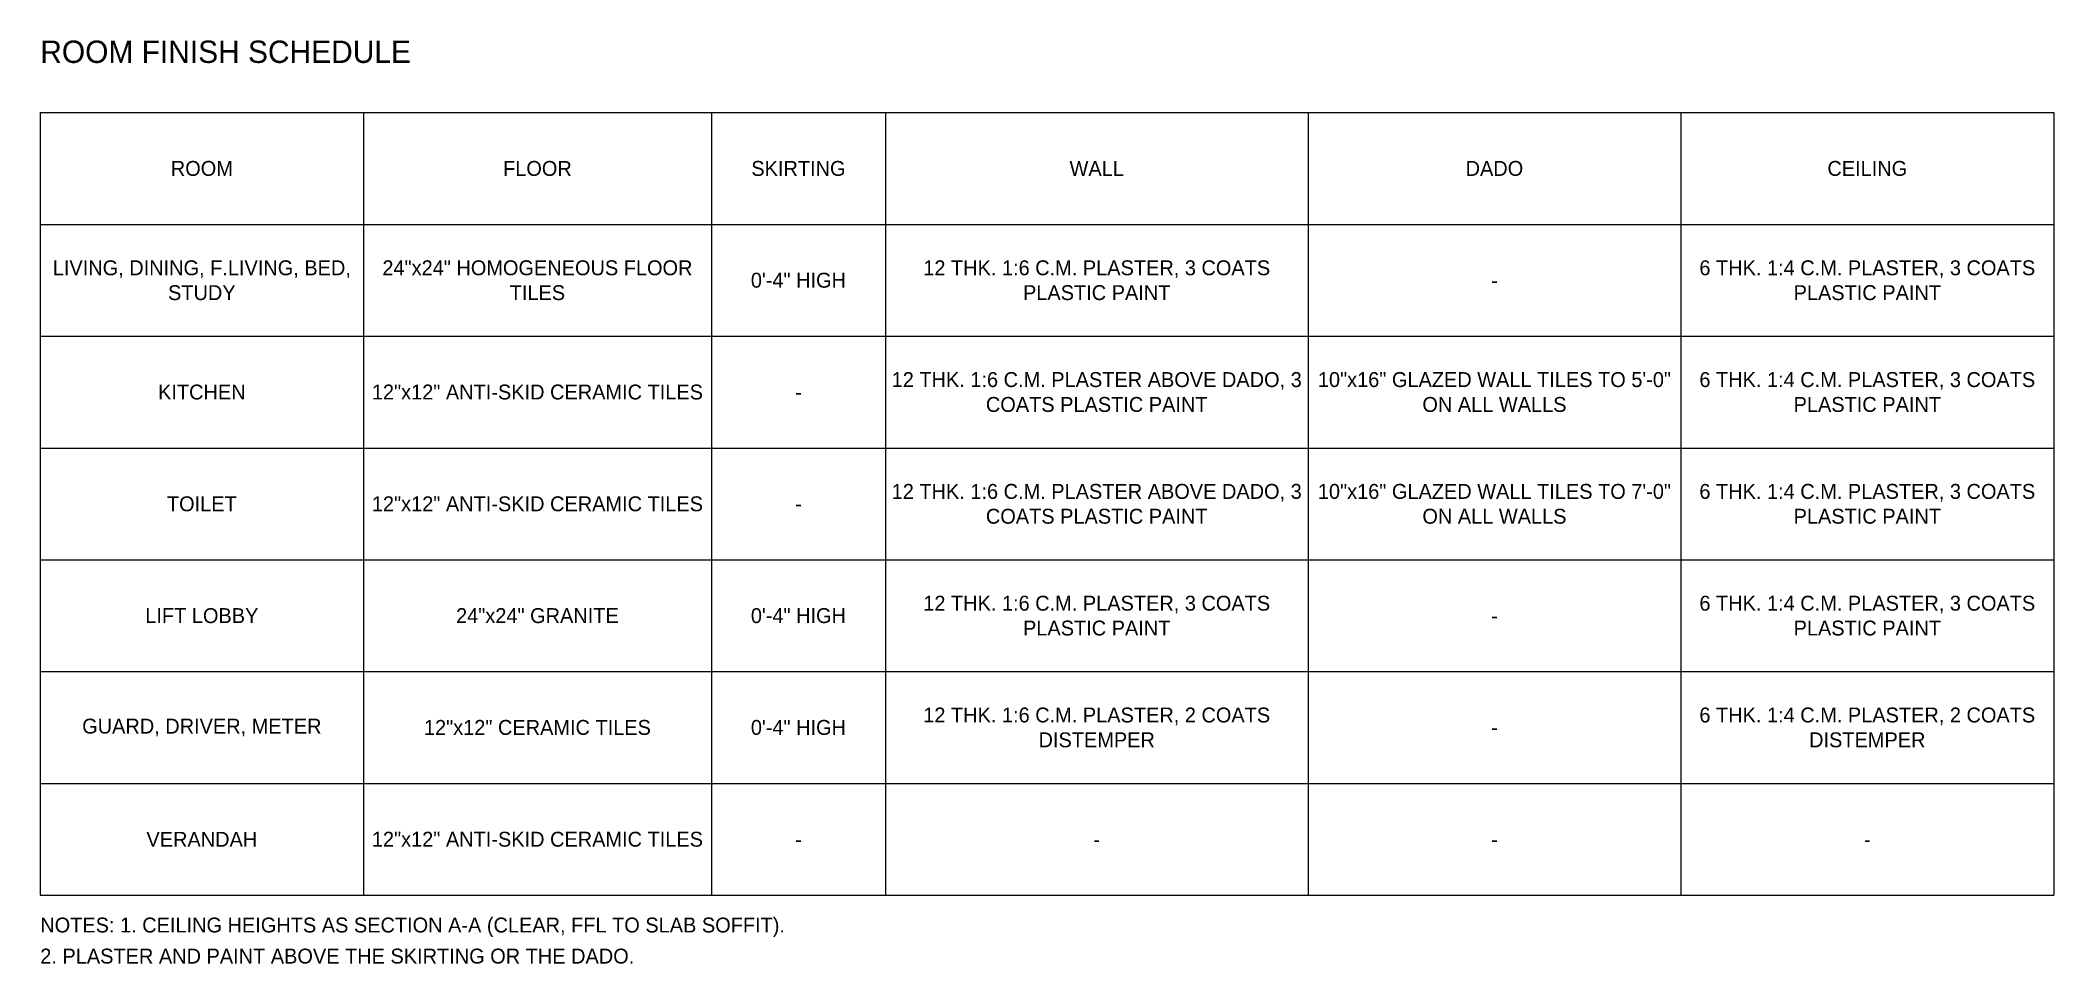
# Model space of a CAD drawing. Header units: millimetres. Extents: x -4369 to 320704, y -106852 to 19948.
# Drawn here: x 0 to 16200, y -106852 to -99417 of the extents above; entities that cross this region are included whole.
import ezdxf

# ---------------------------------------------------------------- set-up
doc = ezdxf.new("R2010")
doc.units = ezdxf.units.MM
doc.layers.add('A-SCHED', color=7, linetype='Continuous')
doc.layers.add('A-SCHED-TEXT', color=2, linetype='Continuous')

msp = doc.modelspace()

# ---------------------------------------------------------------- texts
at = {"layer": 'A-SCHED-TEXT'}
for s, height, p in [('ROOM FINISH SCHEDULE', 180, (0, -99600)), ('NOTES: 1. CEILING HEIGHTS AS SECTION A-A (CLEAR, FFL TO SLAB SOFFIT).', 120, (0, -106600)), ('2. PLASTER AND PAINT ABOVE THE SKIRTING OR THE DADO.', 120, (0, -106850))]:
    msp.add_text(s, height=height, dxfattribs=at).set_placement(p)
at = {"layer": 'A-SCHED-TEXT', "char_height": 120, "attachment_point": 5}
for s, insert, width in [('ROOM', (1300, -100450), 2500), ('FLOOR', (4000, -100450), 2700), ('SKIRTING', (6100, -100450), 1300), ('WALL', (8500, -100450), 3300), ('DADO', (11700, -100450), 2900), ('CEILING', (14700, -100450), 2900), ('LIVING, DINING, F.LIVING, BED, STUDY', (1300, -101350), 2500), ('24"x24" HOMOGENEOUS FLOOR TILES', (4000, -101350), 2700), ('12 THK. 1:6 C.M. PLASTER, 3 COATS PLASTIC PAINT', (8500, -101350), 3300), ('6 THK. 1:4 C.M. PLASTER, 3 COATS PLASTIC PAINT', (14700, -101350), 2900), ('0\'-4" HIGH', (6100, -101350), 1300), ('-', (11700, -101350), 2900), ('KITCHEN', (1300, -102250), 2500), ('12"x12" ANTI-SKID CERAMIC TILES', (4000, -102250), 2700), ('12 THK. 1:6 C.M. PLASTER ABOVE DADO, 3 COATS PLASTIC PAINT', (8500, -102250), 3300), ('10"x16" GLAZED WALL TILES TO 5\'-0" ON ALL WALLS', (11700, -102250), 2900), ('6 THK. 1:4 C.M. PLASTER, 3 COATS PLASTIC PAINT', (14700, -102250), 2900), ('-', (6100, -102250), 1300), ('12 THK. 1:6 C.M. PLASTER ABOVE DADO, 3 COATS PLASTIC PAINT', (8500, -103150), 3300), ('10"x16" GLAZED WALL TILES TO 7\'-0" ON ALL WALLS', (11700, -103150), 2900), ('6 THK. 1:4 C.M. PLASTER, 3 COATS PLASTIC PAINT', (14700, -103150), 2900), ('TOILET', (1300, -103150), 2500), ('12"x12" ANTI-SKID CERAMIC TILES', (4000, -103150), 2700), ('-', (6100, -103150), 1300), ('LIFT LOBBY', (1300, -104050), 2500), ('24"x24" GRANITE', (4000, -104050), 2700), ('0\'-4" HIGH', (6100, -104050), 1300), ('12 THK. 1:6 C.M. PLASTER, 3 COATS PLASTIC PAINT', (8500, -104050), 3300), ('6 THK. 1:4 C.M. PLASTER, 3 COATS PLASTIC PAINT', (14700, -104050), 2900), ('-', (11700, -104050), 2900), ('12 THK. 1:6 C.M. PLASTER, 2 COATS DISTEMPER', (8500, -104950), 3300), ('6 THK. 1:4 C.M. PLASTER, 2 COATS DISTEMPER', (14700, -104950), 2900), ('GUARD, DRIVER, METER', (1300, -104950), 2500), ('12"x12" CERAMIC TILES', (4000, -104950), 2700), ('0\'-4" HIGH', (6100, -104950), 1300), ('-', (11700, -104950), 2900), ('VERANDAH', (1300, -105850), 2500), ('12"x12" ANTI-SKID CERAMIC TILES', (4000, -105850), 2700), ('-', (6100, -105850), 1300), ('-', (8500, -105850), 3300), ('-', (11700, -105850), 2900), ('-', (14700, -105850), 2900)]:
    msp.add_mtext(s, dxfattribs=dict(at, insert=insert, width=width))

# ---------------------------------------------------------------- linework, layer by layer
at = {"layer": 'A-SCHED'}
for p, q in [((0, -100000), (16200, -100000)), ((0, -100000), (0, -106300)), ((2600, -100000), (2600, -106300)), ((5400, -100000), (5400, -106300)), ((6800, -100000), (6800, -106300)), ((10200, -100000), (10200, -106300)), ((13200, -100000), (13200, -106300)), ((16200, -100000), (16200, -106300)), ((0, -100900), (16200, -100900)), ((0, -101800), (16200, -101800)), ((0, -102700), (16200, -102700)), ((0, -103600), (16200, -103600)), ((0, -104500), (16200, -104500)), ((0, -105400), (16200, -105400)), ((0, -106300), (16200, -106300))]:
    msp.add_line(p, q, dxfattribs=at)

msp.set_redraw_order([(e.dxf.handle, doc.entitydb.next_handle()) for e in msp.query("TEXT MTEXT ATTDEF DIMENSION ARC_DIMENSION")])  # texts and dimensions are drawn at this point

doc.saveas('drawing.dxf')
